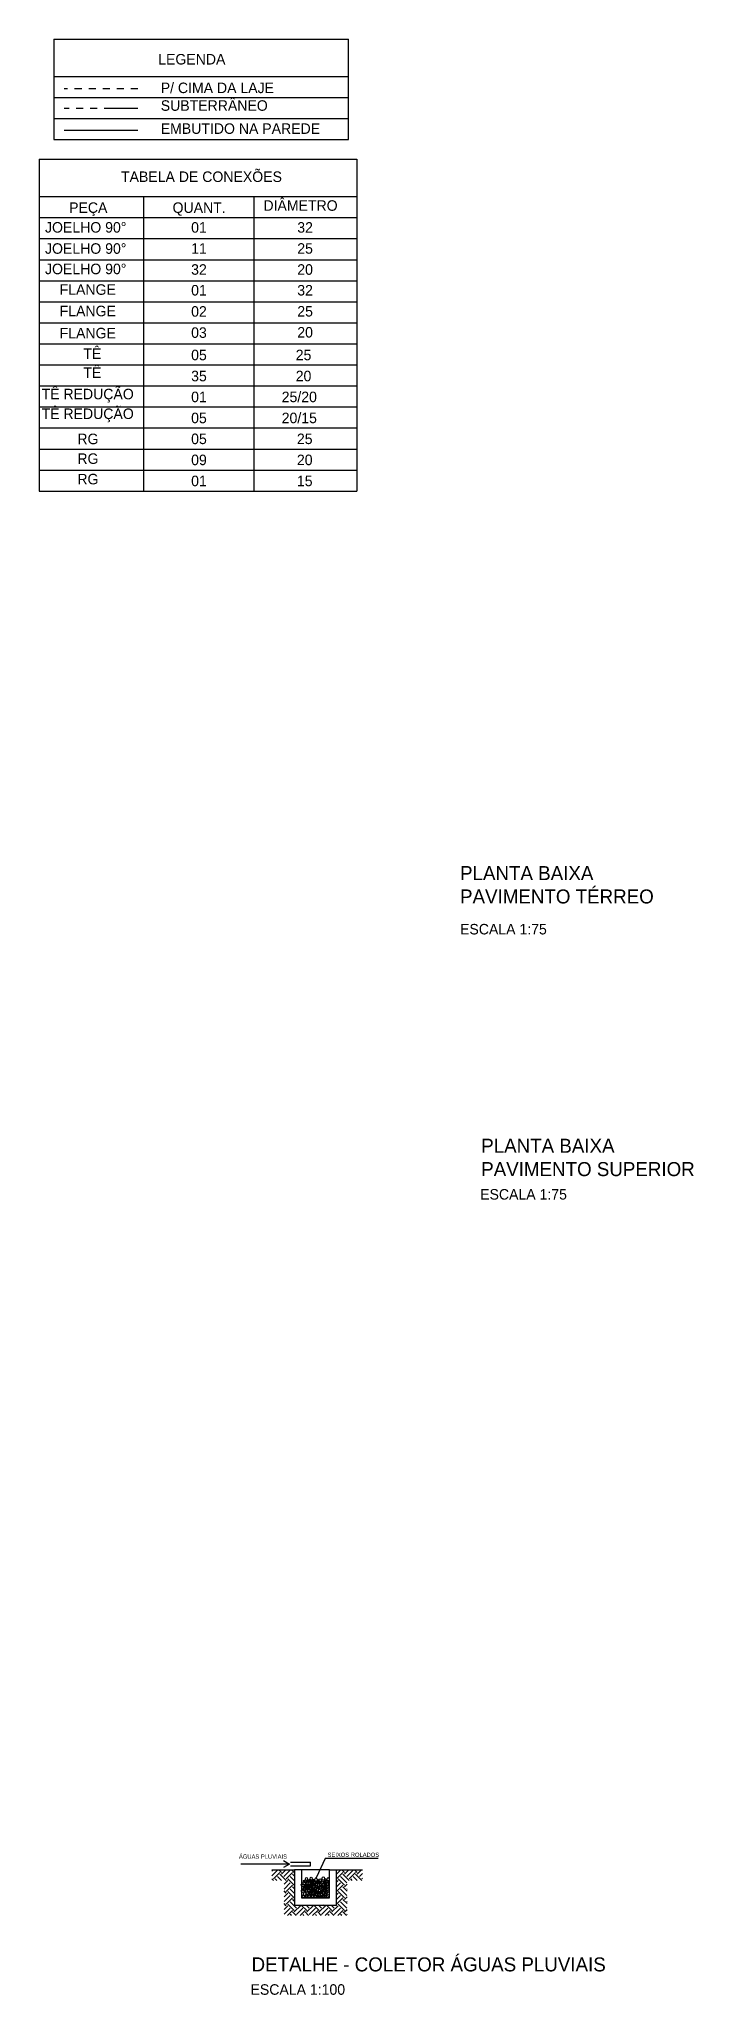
# Model space of a CAD drawing. Header units: millimetres. Extents: x 860.9 to 916.6, y 418 to 464.8.
# Drawn here: x 907.25 to 916.59, y 427.42 to 455.31 of the extents above; entities that cross this region are included whole.
import ezdxf

# ---------------------------------------------------------------- set-up
doc = ezdxf.new("R2010")
doc.units = ezdxf.units.MM
doc.linetypes.add('ACAD_ISO05W100', pattern=[33, 24, -3, 0, -3, 0, -3])
doc.linetypes.add('HIDDEN2', pattern=[4.7625, 3.175, -1.5875])
for name, color, linetype in [('COTAS-TEXTOS', 1, 'Continuous'), ('pena01', 1, 'Continuous'), ('pena02', 2, 'Continuous'), ('TIGRECAD', 1, 'Continuous')]:
    doc.layers.add(name, color=color, linetype=linetype)
doc.styles.get("Standard").update_dxf_attribs({"font": 'ERASLGHT.TTF'})

msp = doc.modelspace()

# ---------------------------------------------------------------- texts
at = {"layer": 'COTAS-TEXTOS', "color": 1}
for s, p in [('ÁGUAS PLUVIAIS', (910.103, 429.366)), ('SEIXOS ROLADOS', (911.367, 429.391))]:
    msp.add_text(s, height=0.06, dxfattribs=at).set_placement(p)
at = {"layer": 'pena02', "color": 0, "char_height": 0.2, "attachment_point": 1}
for s, insert, width in [('{\\fEras Demi ITC|b0|i0|c0|p34;\\H0.75x;LEGENDA}', (908.951, 455.1), 11.6204), ('{\\fEras Demi ITC|b0|i0|c0|p34;\\H0.75x;P/ CIMA DA LAJE}', (908.987, 454.692), 11.6204), ('{\\fEras Demi ITC|b0|i0|c0|p34;\\H0.75x;SUBTERRÂNEO}', (908.987, 454.44), 11.6204), ('{\\fEras Demi ITC|b0|i0|c0|p34;\\H0.75x;EMBUTIDO NA PAREDE}', (908.987, 454.111), 11.6204), ('{\\fEras Demi ITC|b0|i0|c0|p34;\\H0.75x;TABELA DE CONEXÕES}', (908.42, 453.425), 2.83507), ('{\\fEras Demi ITC|b0|i0|c0|p34;\\H0.75x;PEÇA}', (907.68, 452.984), 11.6204), ('{\\fEras Demi ITC|b0|i0|c0|p34;\\H0.75x;QUANT.}', (909.156, 452.984), 11.6204), ('{\\fEras Demi ITC|b0|i0|c0|p34;\\H0.75x;DIÂMETRO}', (910.452, 453.014), 11.6204), ('{\\fEras Demi ITC|b0|i0|c0|p34;\\H0.75x;JOELHO 90°}', (907.336, 452.703), 11.6204), ('{\\fEras Demi ITC|b0|i0|c0|p34;\\H0.75x;01}', (909.421, 452.702), 11.6204), ('{\\fEras Demi ITC|b0|i0|c0|p34;\\H0.75x;32}', (910.935, 452.702), 11.6204), ('{\\fEras Demi ITC|b0|i0|c0|p34;\\H0.75x;JOELHO 90°}', (907.336, 452.401), 11.6204), ('{\\fEras Demi ITC|b0|i0|c0|p34;\\H0.75x;11}', (909.421, 452.402), 11.6204), ('{\\fEras Demi ITC|b0|i0|c0|p34;\\H0.75x;25}', (910.935, 452.402), 11.6204), ('{\\fEras Demi ITC|b0|i0|c0|p34;\\H0.75x;JOELHO 90°}', (907.336, 452.11), 11.6204), ('{\\fEras Demi ITC|b0|i0|c0|p34;\\H0.75x;32}', (909.421, 452.102), 11.6204), ('{\\fEras Demi ITC|b0|i0|c0|p34;\\H0.75x;20}', (910.935, 452.102), 11.6204), ('{\\fEras Demi ITC|b0|i0|c0|p34;\\H0.75x;FLANGE}', (907.545, 451.816), 11.6204), ('{\\fEras Demi ITC|b0|i0|c0|p34;\\H0.75x;01}', (909.421, 451.806), 11.6204), ('{\\fEras Demi ITC|b0|i0|c0|p34;\\H0.75x;32}', (910.935, 451.806), 11.6204), ('{\\fEras Demi ITC|b0|i0|c0|p34;\\H0.75x;FLANGE}', (907.545, 451.51), 11.6204), ('{\\fEras Demi ITC|b0|i0|c0|p34;\\H0.75x;02}', (909.421, 451.504), 11.6204), ('{\\fEras Demi ITC|b0|i0|c0|p34;\\H0.75x;25}', (910.935, 451.506), 11.6204), ('{\\fEras Demi ITC|b0|i0|c0|p34;\\H0.75x;FLANGE}', (907.545, 451.195), 11.6204), ('{\\fEras Demi ITC|b0|i0|c0|p34;\\H0.75x;03}', (909.421, 451.202), 11.6204), ('{\\fEras Demi ITC|b0|i0|c0|p34;\\H0.75x;20}', (910.935, 451.206), 11.6204), ('{\\fEras Demi ITC|b0|i0|c0|p34;\\H0.75x;TÊ}', (907.884, 450.902), 11.6204), ('{\\fEras Demi ITC|b0|i0|c0|p34;\\H0.75x;05}', (909.421, 450.883), 11.6204), ('{\\fEras Demi ITC|b0|i0|c0|p34;\\H0.75x;25}', (910.913, 450.883), 11.6204), ('{\\fEras Demi ITC|b0|i0|c0|p34;\\H0.75x;TÊ}', (907.884, 450.631), 11.6204), ('{\\fEras Demi ITC|b0|i0|c0|p34;\\H0.75x;35}', (909.421, 450.583), 11.6204), ('{\\fEras Demi ITC|b0|i0|c0|p34;\\H0.75x;20}', (910.913, 450.583), 11.6204), ('{\\fEras Demi ITC|b0|i0|c0|p34;\\H0.75x;TÊ REDUÇÃO}', (907.287, 450.326), 11.6204), ('{\\fEras Demi ITC|b0|i0|c0|p34;\\H0.75x;01}', (909.421, 450.285), 11.6204), ('{\\fEras Demi ITC|b0|i0|c0|p34;\\H0.75x;25/20}', (910.713, 450.285), 11.6204), ('{\\fEras Demi ITC|b0|i0|c0|p34;\\H0.75x;TÊ REDUÇÃO}', (907.287, 450.045), 11.6204), ('{\\fEras Demi ITC|b0|i0|c0|p34;\\H0.75x;05}', (909.421, 449.985), 11.6204), ('{\\fEras Demi ITC|b0|i0|c0|p34;\\H0.75x;20/15}', (910.713, 449.985), 11.6204), ('{\\fEras Demi ITC|b0|i0|c0|p34;\\H0.75x;RG}', (907.798, 449.686), 11.6204), ('{\\fEras Demi ITC|b0|i0|c0|p34;\\H0.75x;05}', (909.421, 449.687), 11.6204), ('{\\fEras Demi ITC|b0|i0|c0|p34;\\H0.75x;25}', (910.93, 449.687), 11.6204), ('{\\fEras Demi ITC|b0|i0|c0|p34;\\H0.75x;RG}', (907.798, 449.405), 11.6204), ('{\\fEras Demi ITC|b0|i0|c0|p34;\\H0.75x;09}', (909.421, 449.387), 11.6204), ('{\\fEras Demi ITC|b0|i0|c0|p34;\\H0.75x;20}', (910.93, 449.387), 11.6204), ('{\\fEras Demi ITC|b0|i0|c0|p34;\\H0.75x;RG}', (907.798, 449.113), 11.6204), ('{\\fEras Demi ITC|b0|i0|c0|p34;\\H0.75x;01}', (909.421, 449.087), 11.6204), ('{\\fEras Demi ITC|b0|i0|c0|p34;\\H0.75x;15}', (910.93, 449.087), 11.6204), ('{\\fEras Demi ITC|b0|i0|c0|p34;PLANTA BAIXA\\PPAVIMENTO TÉRREO}', (913.257, 443.52), 11.6204), ('{\\fEras Demi ITC|b0|i0|c0|p34;\\H0.75x;ESCALA 1:75}', (913.257, 442.695), 11.6204), ('{\\fEras Demi ITC|b0|i0|c0|p34;PLANTA BAIXA\\PPAVIMENTO SUPERIOR}', (913.559, 439.632), 11.6204), ('{\\fEras Demi ITC|b0|i0|c0|p34;\\H0.75x;ESCALA 1:75}', (913.544, 438.914), 11.6204), ('{\\fEras Demi ITC|b0|i0|c0|p34;DETALHE - COLETOR ÁGUAS PLUVIAIS}', (910.283, 427.958), 11.6204), ('{\\fEras Demi ITC|b0|i0|c0|p34;\\H0.75x;ESCALA 1:100}', (910.268, 427.575), 11.6204)]:
    msp.add_mtext(s, dxfattribs=dict(at, insert=insert, width=width))

# ---------------------------------------------------------------- hatches: boundary and pattern name
at = {"layer": 'pena01'}
h = msp.add_hatch(dxfattribs=at)
h.set_pattern_fill('EARTH', color=256, scale=0.02, angle=45, style=0)
h.paths.add_polyline_path([(910.896, 429.205), (910.574, 429.205), (910.574, 429.055), (910.746, 429.055), (910.746, 428.555), (911.646, 428.555), (911.646, 429.055), (911.866, 429.055), (911.866, 429.205), (911.496, 429.205), (911.496, 428.705), (910.896, 428.705)])

# ---------------------------------------------------------------- linework, layer by layer
for p, q in [((911.335, 429.369), (911.206, 429.091)), ((912.091, 429.369), (911.335, 429.369)), ((910.574, 429.205), (910.896, 429.205)), ((911.396, 429.205), (910.996, 429.205)), ((911.496, 429.205), (911.866, 429.205))]:
    msp.add_line(p, q, dxfattribs=at)
for centre, major_axis in [((911.012, 428.985), (0.0192, -0.0144)), ((911.035, 429.019), (0, 0.024)), ((911.045, 429.04), (0.0192, -0.0144)), ((911.036, 428.937), (0, 0.024)), ((911.046, 428.949), (0.0192, -0.0144)), ((911.067, 429.074), (0, 0.024)), ((911.069, 428.984), (0, 0.024)), ((911.085, 428.989), (0.0192, -0.0144)), ((911.104, 428.911), (0.0192, -0.0144)), ((911.1, 428.909), (0, 0.024)), ((911.11, 429.044), (0.0192, -0.0144)), ((911.107, 429.024), (0, 0.024)), ((911.119, 428.963), (0.0192, -0.0144)), ((911.126, 428.946), (0, 0.024)), ((911.132, 429.079), (0, 0.024)), ((911.141, 428.997), (0, 0.024)), ((911.158, 428.996), (0.0192, -0.0144)), ((911.172, 428.92), (0.0192, -0.0144)), ((911.179, 429.034), (0.0192, -0.0144)), ((911.18, 428.91), (0, 0.024)), ((911.181, 429.03), (0, 0.024)), ((911.194, 428.954), (0, 0.024)), ((911.202, 429.068), (0, 0.024)), ((911.215, 428.963), (0.0192, -0.0144)), ((911.237, 429.02), (0.0192, -0.0144)), ((911.237, 428.997), (0, 0.024)), ((911.251, 428.916), (0, 0.024)), ((911.259, 429.055), (0, 0.024)), ((911.269, 428.933), (0.0192, -0.0144)), ((911.292, 428.968), (0, 0.024)), ((911.311, 428.992), (0.0192, -0.0144)), ((911.307, 429.083), (0, 0.024)), ((911.317, 428.926), (0.0192, -0.0144)), ((911.318, 428.96), (0.0192, -0.0144)), ((911.326, 428.913), (0, 0.024)), ((911.333, 429.027), (0, 0.024)), ((911.339, 428.96), (0, 0.024)), ((911.341, 428.994), (0, 0.024)), ((911.354, 429.038), (0.0192, -0.0144)), ((911.355, 429.035), (0, 0.024)), ((911.376, 429.073), (0, 0.024)), ((911.014, 428.902), (0.0192, -0.0144)), ((911.018, 428.827), (0.0192, -0.0144)), ((911.041, 428.861), (0, 0.024)), ((911.077, 428.874), (0.0192, -0.0144)), ((911.107, 428.825), (0.0192, -0.0144)), ((911.129, 428.86), (0, 0.024)), ((911.157, 428.876), (0.0192, -0.0144)), ((911.19, 428.825), (0.0192, -0.0144)), ((911.212, 428.86), (0, 0.024)), ((911.228, 428.882), (0.0192, -0.0144)), ((911.258, 428.83), (0.0192, -0.0144)), ((911.28, 428.864), (0, 0.024)), ((911.303, 428.879), (0.0192, -0.0144)), ((911.321, 428.827), (0.0192, -0.0144)), ((911.344, 428.861), (0, 0.024))]:
    msp.add_ellipse(centre, major_axis=major_axis, ratio=0.625008, dxfattribs=at)
at = {"layer": 'pena01', "extrusion": (0, 0, -1)}
for centre in [(911.065, 428.99), (911.098, 429.045), (911.099, 428.955), (911.138, 428.995), (911.157, 428.916), (911.163, 429.049), (911.172, 428.968), (911.211, 429.001), (911.225, 428.925), (911.232, 429.039), (911.268, 428.968), (911.29, 429.026), (911.322, 428.939), (911.337, 429.054), (911.364, 428.998), (911.37, 428.931), (911.371, 428.965), (911.067, 428.908), (911.071, 428.832), (911.13, 428.88), (911.16, 428.831), (911.21, 428.881), (911.243, 428.831), (911.281, 428.887), (911.311, 428.835), (911.356, 428.884), (911.374, 428.832)]:
    msp.add_ellipse(centre, major_axis=(-0.0192, -0.0144), ratio=0.625008, dxfattribs=at)
at = {"layer": 'pena02'}
for p, q in [((910.84, 429.315), (911.123, 429.315)), ((910.84, 429.263), (911.123, 429.263)), ((911.123, 429.263), (911.123, 429.315)), ((910.896, 429.205), (910.896, 428.705)), ((910.996, 429.205), (910.896, 429.205)), ((910.996, 429.205), (910.996, 428.805)), ((911.396, 428.805), (911.396, 429.205)), ((911.396, 429.205), (911.496, 429.205)), ((911.496, 428.705), (911.496, 429.205)), ((910.896, 428.705), (911.496, 428.705)), ((910.996, 428.805), (911.396, 428.805))]:
    msp.add_line(p, q, dxfattribs=at)
at = {"layer": 'TIGRECAD', "color": 0}
for p, q in [((907.46, 455.312), (907.46, 453.88)), ((907.46, 455.312), (911.664, 455.312)), ((911.664, 453.88), (911.664, 455.312)), ((907.46, 454.78), (911.664, 454.78)), ((907.46, 454.48), (911.664, 454.48)), ((907.46, 454.18), (911.664, 454.18)), ((907.46, 453.88), (911.664, 453.88)), ((908.659, 454.011), (907.608, 454.011)), ((907.252, 453.599), (911.783, 453.599)), ((907.252, 453.599), (907.252, 448.867)), ((911.783, 453.599), (911.783, 448.865)), ((907.252, 453.067), (911.783, 453.067)), ((908.74, 453.067), (908.74, 448.867)), ((910.315, 453.067), (910.315, 448.865)), ((907.252, 452.767), (911.783, 452.767)), ((907.252, 452.467), (911.783, 452.467)), ((907.252, 452.167), (911.783, 452.167)), ((907.252, 451.867), (911.783, 451.867)), ((907.252, 451.867), (911.783, 451.867)), ((907.252, 451.567), (911.783, 451.567)), ((907.252, 451.567), (911.783, 451.567)), ((907.252, 451.267), (911.783, 451.267)), ((907.252, 451.267), (911.783, 451.267)), ((907.252, 450.967), (911.783, 450.967)), ((907.252, 450.967), (911.783, 450.967)), ((907.252, 450.967), (911.783, 450.967)), ((907.252, 450.667), (911.783, 450.667)), ((907.252, 450.667), (911.783, 450.667)), ((907.252, 450.367), (911.783, 450.367)), ((907.252, 450.067), (911.783, 450.067)), ((907.252, 449.767), (911.783, 449.767)), ((907.252, 449.467), (911.783, 449.467)), ((907.252, 449.167), (911.783, 449.167)), ((907.252, 448.867), (911.783, 448.867))]:
    msp.add_line(p, q, dxfattribs=at)
at = {"layer": 'TIGRECAD', "color": 0, "linetype": 'HIDDEN2', "ltscale": 0.03}
msp.add_line((908.659, 454.602), (907.608, 454.602), dxfattribs=at)
at = {"layer": 'TIGRECAD', "color": 0, "linetype": 'ACAD_ISO05W100', "ltscale": 0.02}
msp.add_line((908.659, 454.321), (907.608, 454.321), dxfattribs=at)
at = {"layer": 'TIGRECAD'}
for p, q in [((910.825, 429.289), (910.132, 429.289)), ((910.738, 429.339), (910.825, 429.289)), ((910.825, 429.289), (910.738, 429.239))]:
    msp.add_line(p, q, dxfattribs=at)

msp.set_redraw_order([(e.dxf.handle, doc.entitydb.next_handle()) for e in msp.query("TEXT MTEXT ATTDEF DIMENSION ARC_DIMENSION")])  # texts and dimensions are drawn at this point

doc.saveas('drawing.dxf')
